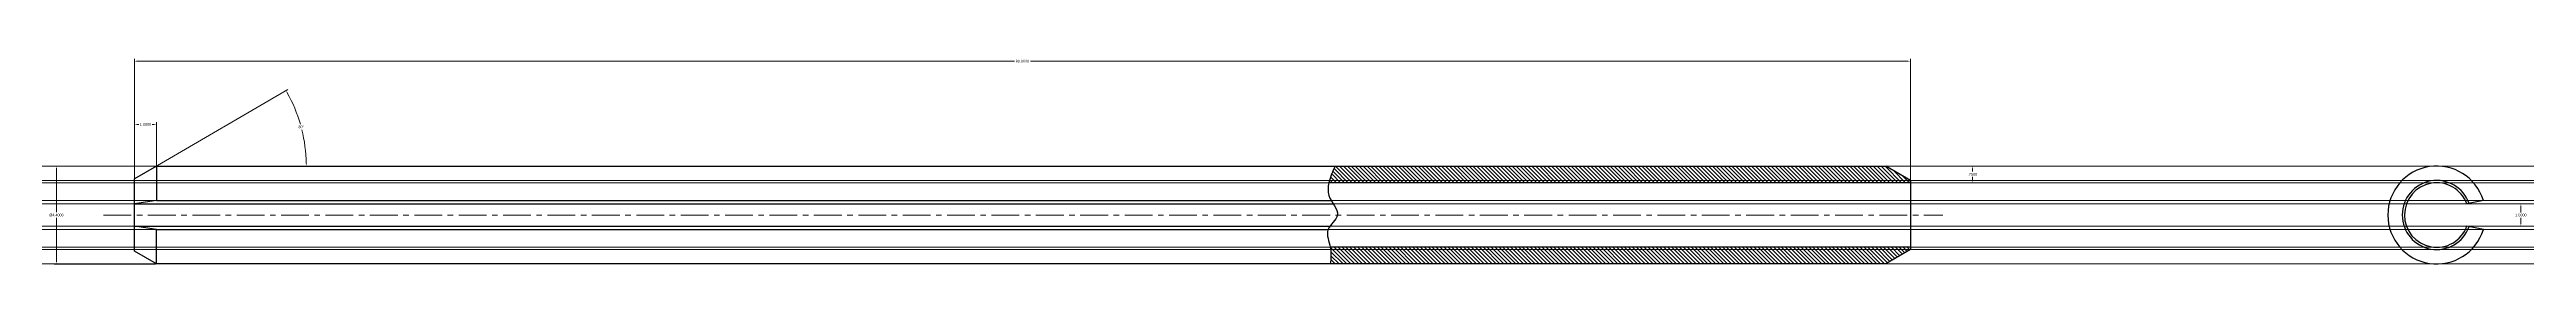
# Model space of a CAD drawing. Header units: inches. Extents: x 21 to 133, y 12 to 22.
import ezdxf

# ---------------------------------------------------------------- set-up
doc = ezdxf.new("R2010")
doc.units = ezdxf.units.IN
doc.header["$MEASUREMENT"] = 0
doc.linetypes.add('Amconstr', pattern=[9999, 9999, 0])
doc.linetypes.add('CENTER', pattern=[2, 1.25, -0.25, 0.25, -0.25])
for name, color, linetype, lineweight in [('AM_0', 7, 'Continuous', 30), ('AM_5', 3, 'Continuous', 15), ('AM_7', 4, 'CENTER', 15), ('AM_8', 1, 'Continuous', 15), ('AM_CL', 1, 'Amconstr', 15)]:
    doc.layers.add(name, color=color, linetype=linetype, lineweight=lineweight)
doc.styles.get("Standard").update_dxf_attribs({"font": 'arial.ttf'})
doc.dimstyles.new('AM_ANSI$0', dxfattribs={"dimtxt": 0.12, "dimasz": 0.12, "dimexe": 0.1, "dimexo": 0.05, "dimgap": 0.06, "dimtad": 0, "dimtih": 1, "dimtoh": 1, "dimdec": 4, "dimzin": 7, "dimdsep": 46, "dimtxsty": 'Standard', "dimcen": 0, "dimclrd": 256, "dimclre": 256, "dimclrt": 2, "dimadec": 0, "dimazin": 2, "dimtp": 0.1, "dimtm": 0.1, "dimtfac": 0.71, "dimtdec": 4, "dimtofl": 0, "dimtmove": 0, "dimatfit": 3, "dimfxl": 1, "dimtolj": 1, "dimtzin": 7, "dimlwd": -1, "dimlwe": -1, "dimarcsym": 1})
doc.dimstyles.new('AM_ANSI$2', dxfattribs={"dimtxt": 0.12, "dimasz": 0.12, "dimexe": 0.1, "dimexo": 0.05, "dimgap": 0.06, "dimtad": 0, "dimtih": 1, "dimtoh": 1, "dimdec": 4, "dimzin": 7, "dimdsep": 46, "dimtxsty": 'Standard', "dimcen": 0, "dimclrd": 256, "dimclre": 256, "dimclrt": 2, "dimadec": 0, "dimazin": 2, "dimtp": 0.1, "dimtm": 0.1, "dimtfac": 0.71, "dimtdec": 4, "dimtofl": 0, "dimtmove": 0, "dimatfit": 3, "dimfxl": 1, "dimtolj": 1, "dimtzin": 7, "dimlwd": -1, "dimlwe": -1, "dimarcsym": 1})

# ---------------------------------------------------------------- blocks, each defined once
blk = doc.blocks.new('*D5')
at = {"layer": 'AM_5', "linetype": 'ByBlock', "transparency": 16777216}
for p, q in [((130.11, 15.19), (132.59, 15.19)), ((132.49, 15.07), (132.49, 14.81)), ((132.49, 14.31), (132.49, 14.57)), ((130.11, 14.19), (132.59, 14.19))]:
    blk.add_line(p, q, dxfattribs=at)
at = {"layer": 'AM_5', "transparency": 16777216}
for points in [[(132.47, 15.07), (132.51, 15.07), (132.49, 15.19)], [(132.47, 14.31), (132.51, 14.31), (132.49, 14.19)]]:
    blk.add_solid(points, dxfattribs=at)
at = {"layer": 'Defpoints', "color": 0, "transparency": 16777216}
for p in [(130.06, 15.19), (130.06, 14.19), (132.49, 14.19)]:
    blk.add_point(p, dxfattribs=at)
at = {"layer": 'AM_5', "color": 2, "transparency": 16777216, "insert": (132.49, 14.69), "char_height": 0.12, "attachment_point": 5}
blk.add_mtext('\\A1;1.0000', dxfattribs=at)
blk = doc.blocks.new('*D6')
at = {"layer": 'AM_5', "linetype": 'ByBlock', "transparency": 16777216}
for p, q in [((103.93, 16.89), (107.89, 16.89)), ((107.79, 16.77), (107.79, 16.64)), ((103.93, 16.14), (107.89, 16.14)), ((107.79, 16.26), (107.79, 16.4))]:
    blk.add_line(p, q, dxfattribs=at)
at = {"layer": 'AM_5', "transparency": 16777216}
for points in [[(107.77, 16.77), (107.81, 16.77), (107.79, 16.89)], [(107.77, 16.26), (107.81, 16.26), (107.79, 16.14)]]:
    blk.add_solid(points, dxfattribs=at)
at = {"layer": 'Defpoints', "color": 0, "transparency": 16777216}
for p in [(103.88, 16.89), (103.88, 16.14), (107.79, 16.14)]:
    blk.add_point(p, dxfattribs=at)
at = {"layer": 'AM_5', "color": 2, "transparency": 16777216, "insert": (107.79, 16.52), "char_height": 0.12, "attachment_point": 5}
blk.add_mtext('\\A1;.7500', dxfattribs=at)
blk = doc.blocks.new('*D7')
at = {"layer": 'AM_5', "linetype": 'ByBlock', "transparency": 16777216}
for p, q in [((24.99, 16.19), (24.99, 21.7)), ((25.11, 21.6), (64.64, 21.6)), ((104.87, 21.6), (65.35, 21.6)), ((104.99, 16.19), (104.99, 21.7))]:
    blk.add_line(p, q, dxfattribs=at)
at = {"layer": 'AM_5', "transparency": 16777216}
for points in [[(25.11, 21.62), (25.11, 21.58), (24.99, 21.6)], [(104.87, 21.62), (104.87, 21.58), (104.99, 21.6)]]:
    blk.add_solid(points, dxfattribs=at)
at = {"layer": 'Defpoints', "color": 0, "transparency": 16777216}
for p in [(24.99, 21.6), (24.99, 16.14), (104.99, 16.14)]:
    blk.add_point(p, dxfattribs=at)
at = {"layer": 'AM_5', "color": 2, "transparency": 16777216, "insert": (64.99, 21.6), "char_height": 0.12, "attachment_point": 5}
blk.add_mtext('\\A1;80.0000', dxfattribs=at)
blk = doc.blocks.new('*D8')
at = {"layer": 'AM_5', "linetype": 'ByBlock', "transparency": 16777216}
for p, q in [((24.99, 16.19), (24.99, 18.86)), ((25.11, 18.76), (25.19, 18.76)), ((25.87, 18.76), (25.79, 18.76)), ((25.99, 16.17), (25.99, 18.86))]:
    blk.add_line(p, q, dxfattribs=at)
at = {"layer": 'AM_5', "transparency": 16777216}
for points in [[(25.11, 18.78), (25.11, 18.74), (24.99, 18.76)], [(25.87, 18.78), (25.87, 18.74), (25.99, 18.76)]]:
    blk.add_solid(points, dxfattribs=at)
at = {"layer": 'Defpoints', "color": 0, "transparency": 16777216}
for p in [(25.99, 18.76), (24.99, 16.14), (25.99, 16.12)]:
    blk.add_point(p, dxfattribs=at)
at = {"layer": 'AM_5', "color": 2, "transparency": 16777216, "insert": (25.49, 18.76), "char_height": 0.12, "attachment_point": 5}
blk.add_mtext('\\A1;1.0000', dxfattribs=at)
blk = doc.blocks.new('*D9')
at = {"layer": 'AM_5', "linetype": 'ByBlock', "transparency": 16777216}
blk.add_line((26.03, 16.92), (31.9, 20.33), dxfattribs=at)
for start, end in [(16.1654, 29.1682), (1.0204, 14.0285)]:
    blk.add_arc((25.99, 16.89), 6.74, start, end, dxfattribs=at)
at = {"layer": 'AM_5', "transparency": 16777216}
for points in [[(31.86, 20.17), (31.89, 20.19), (31.81, 20.28)], [(32.75, 17.01), (32.71, 17.01), (32.73, 16.89)]]:
    blk.add_solid(points, dxfattribs=at)
at = {"layer": 'Defpoints', "color": 0, "transparency": 16777216}
for p in [(32.63, 18.07), (25.99, 16.89), (25.99, 16.89), (103.88, 16.89), (24.99, 16.31)]:
    blk.add_point(p, dxfattribs=at)
at = {"layer": 'AM_5', "color": 2, "transparency": 16777216, "insert": (32.5, 18.65), "char_height": 0.12, "attachment_point": 5}
blk.add_mtext('\\A1;30°', dxfattribs=at)
blk = doc.blocks.new('*D10')
at = {"layer": 'AM_5', "linetype": 'ByBlock', "transparency": 16777216}
for p, q in [((25.94, 16.89), (21.38, 16.89)), ((21.48, 16.77), (21.48, 14.82)), ((21.48, 12.61), (21.48, 14.57)), ((25.94, 12.49), (21.38, 12.49))]:
    blk.add_line(p, q, dxfattribs=at)
at = {"layer": 'AM_5', "transparency": 16777216}
for points in [[(21.46, 16.77), (21.5, 16.77), (21.48, 16.89)], [(21.46, 12.61), (21.5, 12.61), (21.48, 12.49)]]:
    blk.add_solid(points, dxfattribs=at)
at = {"layer": 'Defpoints', "color": 0, "transparency": 16777216}
for p in [(25.99, 16.89), (21.48, 12.49), (25.99, 12.49)]:
    blk.add_point(p, dxfattribs=at)
at = {"layer": 'AM_5', "color": 2, "transparency": 16777216, "insert": (21.48, 14.69), "char_height": 0.12, "attachment_point": 5}
blk.add_mtext('\\A1;%%C4.4000', dxfattribs=at)

msp = doc.modelspace()

# ---------------------------------------------------------------- hatches: boundary and pattern name
at = {"layer": 'AM_8'}
h = msp.add_hatch(dxfattribs=at)
h.set_pattern_fill('ANSI31', color=256, angle=90)
edge = h.paths.add_edge_path()
edge.add_line((103.87888, 16.8917), (79.07157, 16.8917))
edge.add_spline(control_points=[(79.07157, 16.8917), (78.96442, 16.64747), (78.85727, 16.40325), (78.79694, 16.1417)], knot_values=[0, 0, 0, 0, 0.798700391, 0.798700391, 0.798700391, 0.798700391], degree=3, periodic=0)
edge.add_line((78.79694, 16.1417), (104.99059, 16.1417))
edge.add_line((104.99059, 16.1417), (104.99059, 16.2417))
edge.add_line((104.99059, 16.2417), (103.87888, 16.8917))
edge = h.paths.add_edge_path()
edge.add_line((104.99059, 13.1417), (104.99059, 13.2417))
edge.add_line((104.99059, 13.2417), (78.86032, 13.2417))
edge.add_spline(control_points=[(78.86032, 13.2417), (78.91017, 12.98742), (78.88525, 12.73956), (78.86032, 12.4917)], knot_values=[0, 0, 0, 0, 0.75, 0.75, 0.75, 0.75], degree=3, periodic=0)
edge.add_line((78.86032, 12.4917), (103.8792, 12.4917))
edge.add_line((103.8792, 12.4917), (104.99059, 13.1417))

# ---------------------------------------------------------------- linework, layer by layer
for p, q in [((25.99059, 16.8917), (103.87888, 16.8917)), ((24.99059, 13.06965), (24.99059, 16.30995)), ((104.99059, 16.2417), (104.99059, 13.1417)), ((103.8792, 12.4917), (25.99059, 12.4917))]:
    msp.add_line(p, q)
at = {"layer": 'AM_0'}
for p, q in [((25.99059, 16.8917), (24.99059, 16.30995)), ((25.99059, 16.8917), (25.99059, 15.3417)), ((104.99059, 16.2417), (103.87888, 16.8917)), ((104.99059, 16.1417), (78.79694, 16.1417)), ((104.99059, 16.1417), (104.99059, 16.2417)), ((25.99059, 15.3417), (24.99059, 15.1898)), ((24.99059, 15.1898), (78.99487, 15.1898)), ((25.99059, 15.3417), (78.90173, 15.3417)), ((130.79934, 15.3417), (130.05931, 15.1898)), ((24.99059, 14.1898), (78.84421, 14.1898)), ((25.99059, 14.0417), (24.99059, 14.1898)), ((25.99059, 12.4917), (25.99059, 14.0417)), ((25.99059, 14.0417), (78.76152, 14.0417)), ((130.79934, 14.0417), (130.05792, 14.1898)), ((25.99059, 12.4917), (24.99059, 13.06965)), ((104.99059, 13.2417), (78.86032, 13.2417)), ((104.99059, 13.1417), (103.8792, 12.4917)), ((104.99059, 13.2417), (104.99059, 13.1417))]:
    msp.add_line(p, q, dxfattribs=at)
for radius, start, end in [(2.2, 17.1847959, 342.8152041), (1.55, 19.5399184, 340.33088), (1.45, 20.0914549, 339.7488713)]:
    msp.add_arc((128.69755, 14.6917), radius, start, end, dxfattribs=at)
msp.add_spline([(79.07157, 16.8917), (78.79694, 16.1417), (78.79694, 15.56393), (79.1772, 14.6898), (78.75469, 14.02304), (78.86032, 13.2417), (78.86032, 12.4917)], degree=3, dxfattribs=at)
at = {"layer": 'AM_7'}
msp.add_line((23.59884, 14.6898), (106.45475, 14.6898), dxfattribs=at)
at = {"layer": 'AM_CL'}
for p in [(103.87888, 16.8917), (104.99059, 16.2417), (104.99059, 16.1417), (78.90173, 15.3417), (78.99487, 15.1898), (78.84421, 14.1898), (78.76152, 14.0417), (104.99059, 13.2417), (104.99059, 13.1417), (103.87888, 12.4917)]:
    msp.add_xline(p, (1, 0), dxfattribs=at)

# ---------------------------------------------------------------- dimensions: what is measured, and where the dimension line sits
at = {"layer": 'AM_5'}
dim = msp.add_linear_dim(base=(24.99059, 21.59736), p1=(104.99059, 16.1417), p2=(24.99059, 16.1417), dimstyle='AM_ANSI$0', override={"dimpost": ''}, dxfattribs=at)
dim.commit()
dim.dimension.update_dxf_attribs({"geometry": '*D7', "text_midpoint": (64.99059, 21.59736)})
dim = msp.add_angular_dim_2l(base=(32.62502, 18.06903), line1=((25.99059, 16.8917), (24.99059, 16.30995)), line2=((25.99059, 16.8917), (103.87888, 16.8917)), dimstyle='AM_ANSI$2', override={"dimpost": ''}, dxfattribs=at)
dim.commit()
dim.dimension.update_dxf_attribs({"geometry": '*D9', "text_midpoint": (32.49621, 18.64635)})
dim = msp.add_linear_dim(base=(25.99059, 18.75562), p1=(24.99059, 16.1417), p2=(25.99059, 16.1167), dimstyle='AM_ANSI$0', dxfattribs=at)
dim.commit()
dim.dimension.update_dxf_attribs({"geometry": '*D8', "text_midpoint": (25.49059, 18.75562)})
for base, p1, p2, override, picture, middle in [((21.48135, 12.4917), (25.99059, 16.8917), (25.99059, 12.4917), {"dimpost": '%%C<>'}, '*D10', (21.48135, 14.6917)), ((107.79242, 16.1417), (103.87888, 16.8917), (103.87888, 16.1417), {"dimpost": ''}, '*D6', (107.79242, 16.5167)), ((132.49183, 14.1898), (130.05931, 15.1898), (130.05792, 14.1898), {"dimpost": ''}, '*D5', (132.49183, 14.6898))]:
    dim = msp.add_linear_dim(base=base, p1=p1, p2=p2, angle=90, dimstyle='AM_ANSI$0', override=override, dxfattribs=at)
    dim.commit()
    dim.dimension.update_dxf_attribs({"geometry": picture, "text_midpoint": middle})

doc.saveas('drawing.dxf')
